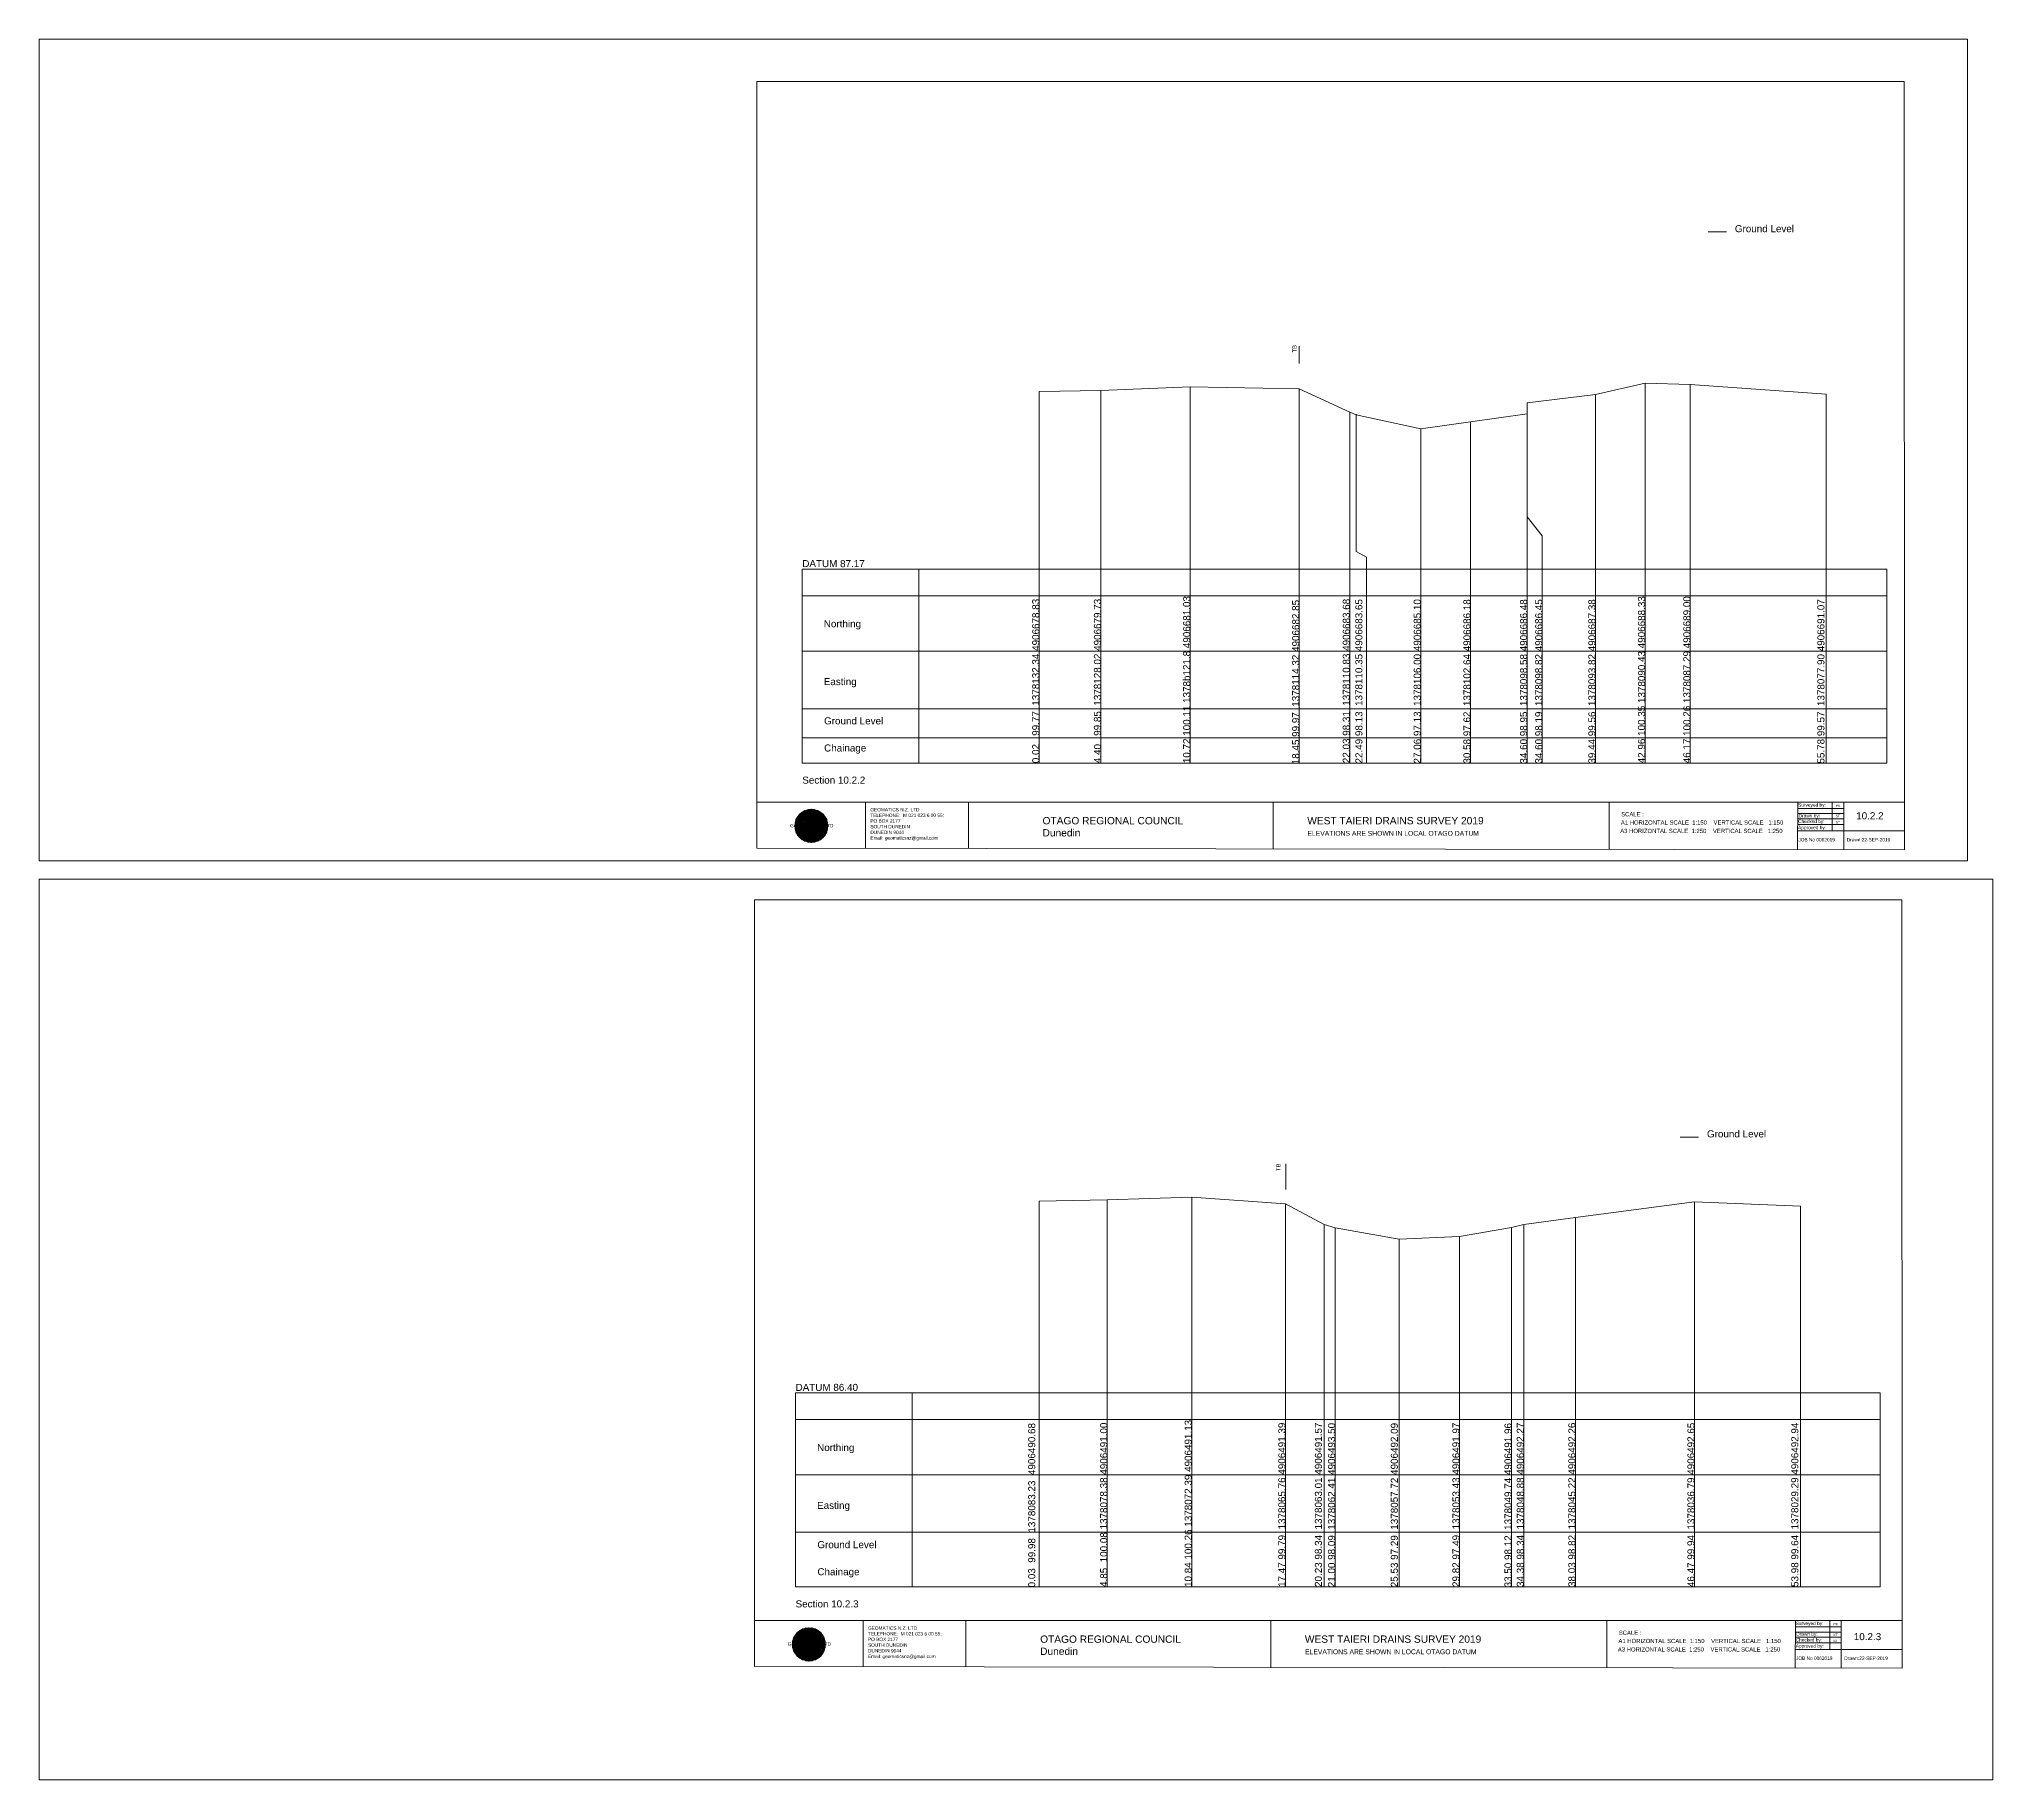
# Model space of a CAD drawing. Header units: millimetres. Extents: x -98331 to 20492277063, y -17414975531 to 5515447517.
# Drawn here: x -32248 to 106227, y 2077396 to 2200809 of the extents above; entities that cross this region are included whole.
import ezdxf

# ---------------------------------------------------------------- set-up
doc = ezdxf.new("R2010")
doc.units = ezdxf.units.MM
doc.header["$PDMODE"] = 35
doc.header["$PDSIZE"] = 1
doc.layers.get('0').update_dxf_attribs({"lineweight": 0})
doc.layers.add('geo', color=7, linetype='Continuous')
doc.styles.get("Standard").update_dxf_attribs({"font": 'arial.ttf', "height": 5000})

msp = doc.modelspace()

# ---------------------------------------------------------------- texts
at = {"linetype": 'Continuous', "lineweight": 0}
for p in [(87937, 2187118), (85961, 2122945)]:
    msp.add_text('Ground Level', height=500, dxfattribs=at).set_placement(p)
at = {"color": 7, "linetype": 'Continuous', "lineweight": 0}
for s, height, p in [('TB', 300, (56883, 2178584)), ('0.02   99.77  1378132.34 4906678.83', 500, (38637, 2149476)), ('4.40   99.85  1378128.02 4906679.73', 500, (43010, 2149476)), ('10.72 100.11 1378b121.8 4906681.03', 500, (49335, 2149476)), ('18.45 99.97  1378114.32 4906682.85', 500, (57061, 2149400)), ('22.03 98.31  1378110.83 4906683.68', 500, (60648, 2149476)), ('22.49 98.13  1378110.35 4906683.65', 500, (61541, 2149455)), ('27.06 97.13  1378106.00 4906685.10', 500, (65676, 2149455)), ('30.58 97.62  1378102.64 4906686.18', 500, (69199, 2149446)), ('34.60 98.95  1378098.58 4906686.48', 500, (73214, 2149446)), ('34.60 98.19  1378098.82 4906686.45', 500, (74285, 2149446)), ('39.44 99.56  1378093.82 4906687.38', 500, (78055, 2149446)), ('42.96 100.35 1378090.43 4906688.33', 500, (81571, 2149467)), ('46.17 100.26 1378087.29 4906689.00', 500, (84781, 2149467)), ('55.78 99.57  1378077.90 4906691.07', 500, (94287, 2149447)), ('TB', 300, (55729, 2120557)), ('0.03  99.98  1378083.23  4906490.68', 500, (38354, 2091047)), ('4.85  100.08 1378078.38 4906491.00', 500, (43454, 2091076)), ('10.84 100.26 1378072.39 4906491.13', 500, (49444, 2091076)), ('17.47 99.79  1378065.76 4906491.39', 500, (56079, 2091076)), ('20.23 98.34  1378063.01 4906491.57', 500, (58671, 2091076)), ('21.00 98.09  1378062.41 4906493.50', 500, (59602, 2091056)), ('25.53 97.29  1378057.72 4906492.09', 500, (64053, 2091056)), ('29.82 97.49  1378053.43 4906491.97', 500, (68421, 2091076)), ('33.50 98.12  1378049.74 4906491.96', 500, (72109, 2091047)), ('34.38 98.34  1378048.88 4906492.27', 500, (72981, 2091076)), ('38.03 98.82  1378045.22 4906492.26', 500, (76637, 2091076)), ('46.47 99.94  1378036.79 4906492.65', 500, (85076, 2091068)), ('53.98 99.64  1378029.29 4906492.94', 500, (92436, 2091076))]:
    msp.add_text(s, height=height, rotation=90, dxfattribs=at).set_placement(p)
for s, height, p in [('DATUM 87.17', 500, (21844, 2163374)), ('Northing', 500, (23370, 2159111)), ('Easting', 500, (23368, 2155009)), ('Ground Level', 500, (23386, 2152225)), ('Chainage', 500, (23389, 2150304)), ('Section 10.2.2', 500, (21844, 2148025)), ('A1 HORIZONTAL SCALE  1:150    VERTICAL SCALE   1:150 ', 300, (79858, 2145120)), ('SCALE :  ', 300, (79880, 2145707)), ('10.2.2  ', 500, (96537, 2145498)), ('A3 HORIZONTAL SCALE  1:250    VERTICAL SCALE   1:250 ', 300, (79814, 2144524)), ('DATUM 86.40', 500, (21368, 2104975)), ('Northing', 500, (22895, 2100712)), ('Easting', 500, (22893, 2096610)), ('Ground Level', 500, (22911, 2093826)), ('Chainage', 500, (22913, 2091905)), ('Section 10.2.3', 500, (21368, 2089626)), ('A1 HORIZONTAL SCALE  1:150    VERTICAL SCALE   1:150 ', 300, (79687, 2087097)), ('SCALE :  ', 300, (79710, 2087684)), ('10.2.3  ', 500, (96366, 2087308)), ('A3 HORIZONTAL SCALE  1:250    VERTICAL SCALE   1:250 ', 300, (79643, 2086501))]:
    msp.add_text(s, height=height, dxfattribs=at).set_placement(p)

# ---------------------------------------------------------------- blocks, each defined once
blk = doc.blocks.new('Geomatics_Circle_SPT')
at = {"layer": 'geo', "color": 2, "linetype": 'Continuous', "lineweight": 0}
for p, q in [((0, 25.2), (-25.2, 0)), ((-24.7, 4.9), (-4.9, 24.7)), ((-24.7, -4.9), (4.9, 24.7)), ((4.9, -24.7), (-24.7, 4.9)), ((-24.7, 0), (0, -24.7)), ((-9.7, 23.3), (-23.3, 9.6)), ((9.7, 23.3), (-23.3, -9.7)), ((-23.3, 9.7), (9.7, -23.3)), ((-21, 14), (-14, 21)), ((-21, -14), (14, 21)), ((14, -21), (-21, 14)), ((0, 0), (-17.8, 17.8)), ((0, 0), (-17.8, -17.8)), ((-14, 21), (21, -14)), ((21, 14), (-14, -21)), ((23.3, -9.7), (-9.7, 23.3)), ((-9.7, -23.3), (23.3, 9.7)), ((-4.9, 24.7), (24.7, -4.9)), ((24.7, 4.9), (-4.9, -24.7)), ((25.2, 0), (0, 25.2)), ((0, 0), (17.8, 17.8)), ((0, 0), (17.8, -17.8)), ((0, -24.8), (25.2, 0)), ((4.9, 24.7), (24.7, 4.9)), ((23.3, 9.7), (9.7, 23.3)), ((14, 21), (21, 14)), ((17.8, 18.1), (17.8, 18.1)), ((-4.9, -24.7), (-24.7, -4.9)), ((-23.3, -9.7), (-9.7, -23.3)), ((-14, -21), (-21, -14)), ((-17.8, -17.8), (-17.8, -17.8)), ((24.7, -4.9), (4.9, -24.7)), ((4.9, -24.7), (4.9, -24.7)), ((9.7, -23.3), (23.3, -9.7)), ((21, -14), (14, -21)), ((18.1, -17.8), (18.1, -17.8))]:
    blk.add_line(p, q, dxfattribs=at)
at = {"layer": 'geo', "color": 1, "linetype": 'Continuous', "lineweight": 0}
for p, q in [((-25.2, 0), (9.7, 23.3)), ((-25.2, 0), (-9.6, 23.3)), ((-25.2, 0), (23.3, 9.7)), ((-25.2, 0), (-23.3, 9.7)), ((-23.3, -9.7), (-25.2, 0)), ((-9.6, -23.3), (-25.2, 0)), ((9.7, -23.3), (-25.2, 0)), ((-4.9, 24.8), (-24.7, -4.9)), ((4.9, 24.7), (-24.7, 4.9)), ((14, 21), (-24.7, -4.9)), ((-14, 21), (-24.7, 4.9)), ((21, 14), (-24.7, 4.9)), ((-21, 14), (-24.7, -4.9)), ((0, 0), (-24.7, 4.9)), ((-24.7, 4.9), (-21, -14)), ((-24.7, 4.9), (-4.9, -24.7)), ((-24.7, 4.9), (14, -21)), ((-24.7, 4.9), (-24.7, 4.9)), ((0, 0), (-24.7, -4.9)), ((-23.3, 9.7), (0, 25.2)), ((-23.3, -9.6), (0, 25.2)), ((-23.3, -9.6), (17.8, 17.8)), ((-23.3, 9.7), (-17.8, 17.9)), ((-23.3, -9.6), (-17.8, 17.9)), ((-23.3, 9.7), (17.8, 17.8)), ((-17.8, -17.8), (-23.3, 9.7)), ((0, -25.2), (-23.3, 9.7)), ((-23.3, 9.7), (17.8, -17.8)), ((-23.3, 9.7), (25.2, 0)), ((-23.3, 9.4), (-23.3, 9.4)), ((-23.3, -9.7), (25.2, 0)), ((4.9, 24.8), (-21, -14)), ((-4.9, 24.7), (-21, 14)), ((14, 21), (-21, 14)), ((-14, 21), (-21, -14)), ((0, 0), (-21, 14)), ((-21, 14), (-14, -21)), ((-21, 14), (4.9, -24.7)), ((-21, 14), (-21, 14)), ((24.7, 4.9), (-21, 14)), ((0, 0), (-21, -14)), ((-17.9, 17.6), (-17.9, 17.6)), ((-17.8, 17.8), (9.7, 23.3)), ((-17.8, 17.8), (-9.6, 23.3)), ((-17.8, -17.8), (9.7, 23.3)), ((-17.8, -17.8), (-9.7, 23.3)), ((-9.7, -23.3), (-17.8, 17.8)), ((-17.8, 17.8), (9.7, -23.3)), ((-17.8, 17.8), (23.3, -9.6)), ((-17.8, 17.8), (23.3, 9.7)), ((-17.8, -17.8), (23.3, 9.7)), ((4.9, 24.7), (-14, 21)), ((-4.9, 24.7), (-14, -20.9)), ((0, 0), (-14, 21)), ((-14, 21), (-4.9, -24.7)), ((-14, 21), (-14, 21)), ((24.7, -4.9), (-14, 21)), ((21, 14), (-14, 21)), ((-14, -21), (24.7, 4.9)), ((0, 0), (-14, -21)), ((-9.8, 23.1), (-9.8, 23.1)), ((-9.7, 23.3), (0, 25.2)), ((-9.7, 23.3), (0, -25.2)), ((-9.7, -23.3), (0, 25.2)), ((-9.6, 23.3), (17.8, -17.8)), ((-9.6, 23.3), (25.2, 0)), ((-9.6, 23.3), (17.8, 17.8)), ((-9.6, -23.3), (17.8, 17.9)), ((25.2, 0), (-9.6, -23.3)), ((0, 0), (-4.9, 24.7)), ((-4.9, 24.7), (-4.9, 24.7)), ((21, -14), (-4.9, 24.7)), ((24.8, 4.9), (-4.9, 24.7)), ((14, 21), (-4.9, 24.7)), ((-4.9, -24.7), (21, 14)), ((0, 0), (-4.9, -24.7)), ((-0.2, 25.1), (-0.2, 25.1)), ((0, 25.2), (9.7, -23.3)), ((0, 25.2), (23.3, -9.7)), ((0, 25.2), (23.3, 9.7)), ((0, 25.2), (9.7, 23.3)), ((0, 0), (4.9, 24.7)), ((0, -25.2), (9.7, 23.3)), ((0, 0), (14, 21)), ((0, 0), (21, 14)), ((23.3, 9.7), (0, -25.2)), ((0, 0), (24.8, 4.9)), ((0, 0), (4.9, -24.7)), ((0, 0), (14, -21)), ((0, 0), (21, -14)), ((0, 0), (24.8, -4.9)), ((21, 14), (4.9, 24.8)), ((14, -21), (4.9, 24.7)), ((24.7, -4.9), (4.9, 24.7)), ((4.9, 24.7), (4.9, 24.7)), ((4.9, -24.7), (14, 21)), ((4.9, -24.7), (24.7, 4.9)), ((9.4, 23.3), (9.4, 23.3)), ((9.7, 23.3), (17.8, -17.8)), ((9.7, 23.3), (25.2, 0)), ((9.7, 23.3), (17.8, 17.9)), ((17.8, 17.8), (9.7, -23.3)), ((25.2, 0), (9.7, -23.3)), ((21, -14), (14, 21)), ((24.7, 4.9), (14, 21)), ((14, 21), (14, 21)), ((14, -21), (21, 14)), ((17.6, 17.9), (17.6, 17.9)), ((17.8, 17.8), (23.3, -9.7)), ((17.8, 17.8), (23.3, 9.7)), ((23.3, 9.7), (17.8, -17.8)), ((24.7, -4.9), (21, 14)), ((21, 14), (21, 14)), ((21, -14), (24.7, 4.9)), ((23.1, 9.8), (23.1, 9.8)), ((23.3, 9.7), (25.2, 0)), ((25.2, 0), (23.3, -9.6)), ((24.7, 4.9), (24.7, 4.9)), ((25.1, 0.2), (25.1, 0.2)), ((-25.2, 0), (23.3, -9.7)), ((-25.1, -0.2), (-25.1, -0.2)), ((-24.7, -4.9), (-24.7, -4.9)), ((-24.7, -4.9), (-14, -21)), ((-24.7, -4.9), (4.9, -24.7)), ((-24.7, -4.9), (21, -14)), ((-17.8, -17.8), (-23.3, -9.7)), ((0, -25.2), (-23.3, -9.6)), ((17.8, -17.8), (-23.3, -9.6)), ((-23.1, -9.8), (-23.1, -9.8)), ((-21, -14), (24.7, -4.9)), ((-21, -14), (-21, -14)), ((-21, -14), (-4.9, -24.7)), ((-21, -14), (14, -21)), ((23.3, -9.7), (-17.8, -17.8)), ((-9.6, -23.3), (-17.8, -17.8)), ((9.7, -23.3), (-17.8, -17.8)), ((-17.6, -17.9), (-17.6, -17.9)), ((-14, -21), (21, -14)), ((-14, -21), (-14, -21)), ((-14, -21), (4.9, -24.7)), ((17.8, -17.8), (-9.7, -23.3)), ((0, -25.2), (-9.7, -23.3)), ((-9.4, -23.3), (-9.4, -23.3)), ((-4.9, -24.7), (24.7, -4.9)), ((-4.9, -24.7), (14, -21)), ((-4.9, -24.7), (-4.9, -24.7)), ((23.3, -9.6), (0, -25.2)), ((9.7, -23.3), (0, -25.2)), ((0.2, -25.1), (0.2, -25.1)), ((4.9, -24.7), (21, -14)), ((4.9, -24.7), (4.9, -24.7)), ((17.8, -17.8), (9.7, -23.3)), ((9.8, -23.1), (9.8, -23.1)), ((14, -21), (24.7, -4.9)), ((14, -21), (14, -21)), ((23.3, -9.6), (17.8, -17.8)), ((17.9, -17.6), (17.9, -17.6)), ((21, -14), (21, -14)), ((23.3, -9.4), (23.3, -9.4)), ((24.7, -4.9), (24.7, -4.9))]:
    blk.add_line(p, q, dxfattribs=at)
at = {"layer": 'geo', "color": 114, "linetype": 'Continuous', "lineweight": 0}
for p, q in [((17.9, 17.8), (-25.2, 0)), ((-24.7, 4.9), (14, 21)), ((-24.7, -4.9), (21, 14)), ((-14, -21), (-24.7, 4.9)), ((9.7, 23.3), (-23.3, 9.7)), ((0, 0), (-23.3, 9.7)), ((-23.3, 9.7), (-9.7, -23.3)), ((0, 0), (-23.3, -9.7)), ((-4.9, -24.7), (-21, 14)), ((-20.9, 14), (4.9, 24.7)), ((24.8, 4.9), (-20.9, -14)), ((0, 25.2), (-17.8, 17.8)), ((-17.8, 17.8), (0, -25.2)), ((-14, 21), (-4.9, 24.7)), ((4.9, -24.7), (-14, 21)), ((0, 0), (-9.7, 23.3)), ((0, 0), (-9.7, -23.3)), ((-4.9, 24.7), (14, -21)), ((17.8, -17.8), (0, 25.2)), ((0, 0), (9.7, 23.3)), ((0, 0), (23.3, 9.7)), ((0, 0), (9.7, -23.3)), ((0, 0), (23.3, -9.7)), ((4.9, 24.7), (21, -14)), ((23.3, -9.7), (9.7, 23.3)), ((14, 21), (24.7, -4.9)), ((25.2, 0), (17.8, 17.8)), ((21, 14), (24.7, 4.9)), ((-25.2, 0), (-17.8, -17.8)), ((-21, -14), (-24.7, -4.9)), ((-17.8, -17.8), (25.2, 0)), ((24.8, -4.9), (-14, -21)), ((-9.6, -23.3), (23.3, -9.7)), ((21, -14), (-4.9, -24.8)), ((0, -25.2), (17.9, -17.8)), ((14, -21), (4.9, -24.8))]:
    blk.add_line(p, q, dxfattribs=at)
at = {"layer": 'geo', "color": 250, "linetype": 'Continuous', "lineweight": 0}
for p, q in [((0, 0), (-25.2, 0)), ((24.7, 4.9), (-24.7, 4.9)), ((-24.7, 4.9), (-24.7, -4.9)), ((-23.3, 9.7), (23.3, 9.7)), ((-23.3, 9.7), (-23.3, 9.7)), ((-23.3, -9.7), (-23.3, 9.7)), ((21, 14), (-21, 14)), ((-21, 14), (-21, -14)), ((-17.8, 17.8), (17.8, 17.8)), ((-17.8, -17.8), (-17.8, 17.8)), ((-14, 21), (-14, 21)), ((14, 21), (-14, 21)), ((-14, 20.9), (-14, -21)), ((-9.7, 23.3), (9.7, 23.3)), ((-9.7, -23.3), (-9.7, 23.3)), ((-4.9, 24.7), (4.9, 24.7)), ((-4.9, 24.7), (-4.9, -24.7)), ((0, 0), (0, 25.2)), ((0, 0), (0, -25.2)), ((0, 0), (25.2, 0)), ((4.9, 24.7), (4.9, -24.7)), ((9.7, -23.3), (9.7, 23.3)), ((14, 21), (14, -21)), ((17.8, -17.8), (17.8, 17.8)), ((21, 14), (21, 14)), ((21, -14), (21, 14)), ((23.3, 9.7), (23.3, -9.7)), ((24.7, 4.9), (24.7, 4.9)), ((24.7, -4.9), (24.7, 4.9)), ((-24.7, -4.9), (24.7, -4.9)), ((23.3, -9.7), (-23.3, -9.7)), ((-21, -14), (21, -14)), ((17.8, -17.8), (-17.8, -17.8)), ((-14, -21), (14, -21)), ((9.7, -23.3), (-9.7, -23.3)), ((-4.9, -24.7), (4.9, -24.7))]:
    blk.add_line(p, q, dxfattribs=at)
blk = doc.blocks.new('GeomaticsNZ TITLE BLOCK')
at = {"color": 7, "linetype": 'Continuous', "lineweight": 0}
for p, q in [((0, 94.9), (0, 1579.2)), ((0, 1579.2), (2363.4, 1579.2)), ((2363.4, 1579.2), (2364, 94.9)), ((2364, 94.9), (0, 94.9)), ((0, 94.9), (0, 0)), ((15.9, 94.9), (2364, 94.9)), ((224.3, 95.2), (224.3, -0.3)), ((2364, 94.9), (382.6, 94.9)), ((435.8, 95.2), (435.8, -0.7)), ((1063.4, 94.9), (1063.4, -2.4)), ((1755.4, 94.9), (1755.4, -2.6)), ((2143.9, 94.9), (2143.7, -3)), ((2143.9, 81.9), (2238.6, 81.7)), ((2214.9, 94.9), (2214.9, 36.1)), ((2238.6, 94.8), (2238.6, -3.2)), ((2364, -3.5), (2364, 94.9)), ((2143.6, 60.4), (2238.6, 60.4)), ((2143.8, 48.6), (2238.6, 48.6)), ((2143.9, 71), (2238.6, 71)), ((0, 0), (2364, -3.5)), ((2143.8, 35.4), (2364, 35.3))]:
    blk.add_line(p, q, dxfattribs=at)
at = {"color": 7, "linetype": 'Continuous', "lineweight": 0, "xscale": 1.36, "yscale": 1.36, "zscale": 1.36}
blk.add_blockref('Geomatics_Circle_SPT', (112.4, 45.7), dxfattribs=at)
at = {"color": 7, "linetype": 'Continuous', "lineweight": 0}
for s, p in [('PK', (2222.4, 84.8)), ('ST', (2222, 63.6)), ('ST', (2222.1, 50.6))]:
    blk.add_text(s, height=5, dxfattribs=at).set_placement(p)
at = {"color": 7, "linetype": 'Continuous', "lineweight": 0, "attachment_point": 1}
for s, width, heights, insert, char_height in [('{\\C256;GEOMATICS N.Z. LTD                   \\PTELEPHONE:  M 021 023 6 00 55;\\PPO BOX 2177\\PSOUTH DUNEDIN\\PDUNEDIN 9044\\PEmail: geomaticsnz@gmail.com}', 3535.727, [94.7], (234, 82.7), 7), ('{\\C256;Surveyed by:}', 3535.727, [0], (2144.7, 92.4), 7), ('{\\C256;Geomatics N.Z. LTD                   }', 125.079, [15.8], (68.8, 49.9), 7), ('{\\C256;OTAGO REGIONAL COUNCIL\\PDunedin}', 3535.727, [0], (588.6, 64), 15), ('{\\C256;WEST TAIERI DRAINS SURVEY 2019}', 3535.727, [0], (1133.8, 64), 15), ('{\\C256;Approved by:}', 3535.727, [0], (2144.7, 45.9), 7), ('{\\C256;Checked by:}', 3535.727, [0], (2144.7, 58.6), 7), ('{\\C256;Drawn by:}', 3535.727, [0], (2145.8, 70.4), 7), ('{\\C256;ELEVATIONS ARE SHOWN IN LOCAL OTAGO DATUM}', 3535.727, [0], (1134.1, 35.4), 10), ('{\\C256;JOB No 0062019}', 3535.727, [0], (2145.3, 20.8), 7), ('{\\C256;Drawn:22-SEP-2019}', 3535.727, [0], (2244.7, 20.7), 7)]:
    blk.add_mtext_dynamic_manual_height_columns(s, width=width, gutter_width=159, heights=heights, dxfattribs=dict(at, insert=insert, char_height=char_height))

# ---------------------------------------------------------------- linework, layer by layer
at = {"color": 1, "linetype": 'Continuous', "lineweight": 0}
for p, q in [((86041, 2187140), (87333, 2187140)), ((84065, 2122968), (85357, 2122968))]:
    msp.add_line(p, q, dxfattribs=at)
at = {"color": 7, "linetype": 'Continuous', "lineweight": 0}
for p, q in [((57061, 2179049), (57061, 2177801)), ((21844, 2163227), (98700, 2163227)), ((21844, 2163227), (21844, 2149476)), ((30113, 2149476), (30113, 2163227)), ((98700, 2149476), (98700, 2163227)), ((21844, 2161336), (98700, 2161336)), ((21844, 2157407), (98700, 2157407)), ((21844, 2153333), (98700, 2153333)), ((21844, 2151277), (98700, 2151277)), ((21844, 2149476), (98700, 2149476)), ((56119, 2119261), (56119, 2121083)), ((21368, 2104828), (98225, 2104828)), ((21368, 2104828), (21368, 2091076)), ((29637, 2091076), (29637, 2104828)), ((98225, 2091076), (98225, 2104828)), ((21368, 2102937), (98225, 2102937)), ((21368, 2099017), (98225, 2099017)), ((21368, 2094972), (98225, 2094972)), ((21368, 2091076), (98225, 2091076))]:
    msp.add_line(p, q, dxfattribs=at)
at = {"color": 4, "linetype": 'Continuous', "lineweight": 0}
for points in [[(104423, 2200809), (-32248, 2200809), (-32248, 2142544), (104423, 2142544)], [(106227, 2141258), (-32248, 2141258), (-32248, 2077396), (106227, 2077396)]]:
    msp.add_lwpolyline(points, close=True, dxfattribs=at)
at = {"color": 1, "linetype": 'Continuous', "lineweight": 0}
for points in [[(38637, 2175823), (43010, 2175903), (49335, 2176162), (57061, 2176022), (60648, 2174362), (61110, 2174182), (65676, 2173182), (69199, 2173681), (73215, 2174251), (73214, 2175011), (78055, 2175621), (81571, 2176411), (84781, 2176321), (94397, 2175630)], [(38637, 2118418), (43454, 2118518), (49444, 2118698), (56079, 2118228), (58834, 2116778), (59602, 2116527), (64139, 2115727), (68421, 2115927), (72109, 2116557), (72981, 2116777), (76637, 2117257), (85076, 2118377), (92582, 2118076)]]:
    msp.add_lwpolyline(points, dxfattribs=at)
at = {"color": 7, "linetype": 'Continuous', "lineweight": 0}
for points in [[(38637, 2175823), (38637, 2149476)], [(43010, 2175903), (43010, 2149476)], [(49335, 2176162), (49335, 2149476)], [(57061, 2176022), (57061, 2149476)], [(78055, 2175621), (78055, 2149476)], [(81571, 2176411), (81571, 2149476)], [(84781, 2176321), (84781, 2149476)], [(94397, 2175630), (94397, 2149476)], [(60648, 2174362), (60648, 2149476)], [(61110, 2174182), (61110, 2164491), (61840, 2164083), (61840, 2149476)], [(73214, 2174250), (73214, 2149476)], [(65676, 2173182), (65676, 2149476)], [(69199, 2173681), (69199, 2149476)], [(73215, 2169769), (73215, 2149476)], [(73215, 2166945), (74285, 2165602), (74285, 2149476)], [(49444, 2118698), (49444, 2091076)], [(38637, 2118418), (38637, 2091076)], [(43454, 2118518), (43454, 2091076)], [(56079, 2118228), (56079, 2091076)], [(85076, 2118377), (85076, 2091076)], [(92582, 2118076), (92582, 2091076)], [(58834, 2116778), (58834, 2091076)], [(59602, 2116527), (59602, 2091076)], [(68421, 2115927), (68421, 2091076)], [(72109, 2116557), (72109, 2091076)], [(72981, 2116777), (72981, 2091076)], [(76637, 2117257), (76637, 2091076)], [(64139, 2115727), (64139, 2091076)]]:
    msp.add_lwpolyline(points, dxfattribs=at)
for p in [(38637, 2175823), (43010, 2175903), (49335, 2176162), (57061, 2176022), (78055, 2175621), (81571, 2176411), (84781, 2176321), (94397, 2175630), (60648, 2174362), (61110, 2174182), (73214, 2175011), (73215, 2174251), (65676, 2173182), (69199, 2173681), (21844, 2163227), (49444, 2118698), (38637, 2118418), (43454, 2118518), (56079, 2118228), (85076, 2118377), (92582, 2118076), (58834, 2116778), (59602, 2116527), (68421, 2115927), (72109, 2116557), (72981, 2116777), (76637, 2117257), (64139, 2115727), (21368, 2104828)]:
    msp.add_point(p, dxfattribs=at)

# ---------------------------------------------------------------- block references
at = {"color": 7, "linetype": 'Continuous', "lineweight": 0, "xscale": 34.41290447856466, "yscale": 34.41290447856466, "zscale": 34.41290447856466}
for p in [(18616, 2143456), (18446, 2085434)]:
    msp.add_blockref('GeomaticsNZ TITLE BLOCK', p, dxfattribs=at)

msp.set_redraw_order([(e.dxf.handle, doc.entitydb.next_handle()) for e in msp.query("TEXT MTEXT ATTDEF DIMENSION ARC_DIMENSION")])  # texts and dimensions are drawn at this point

doc.saveas('drawing.dxf')
